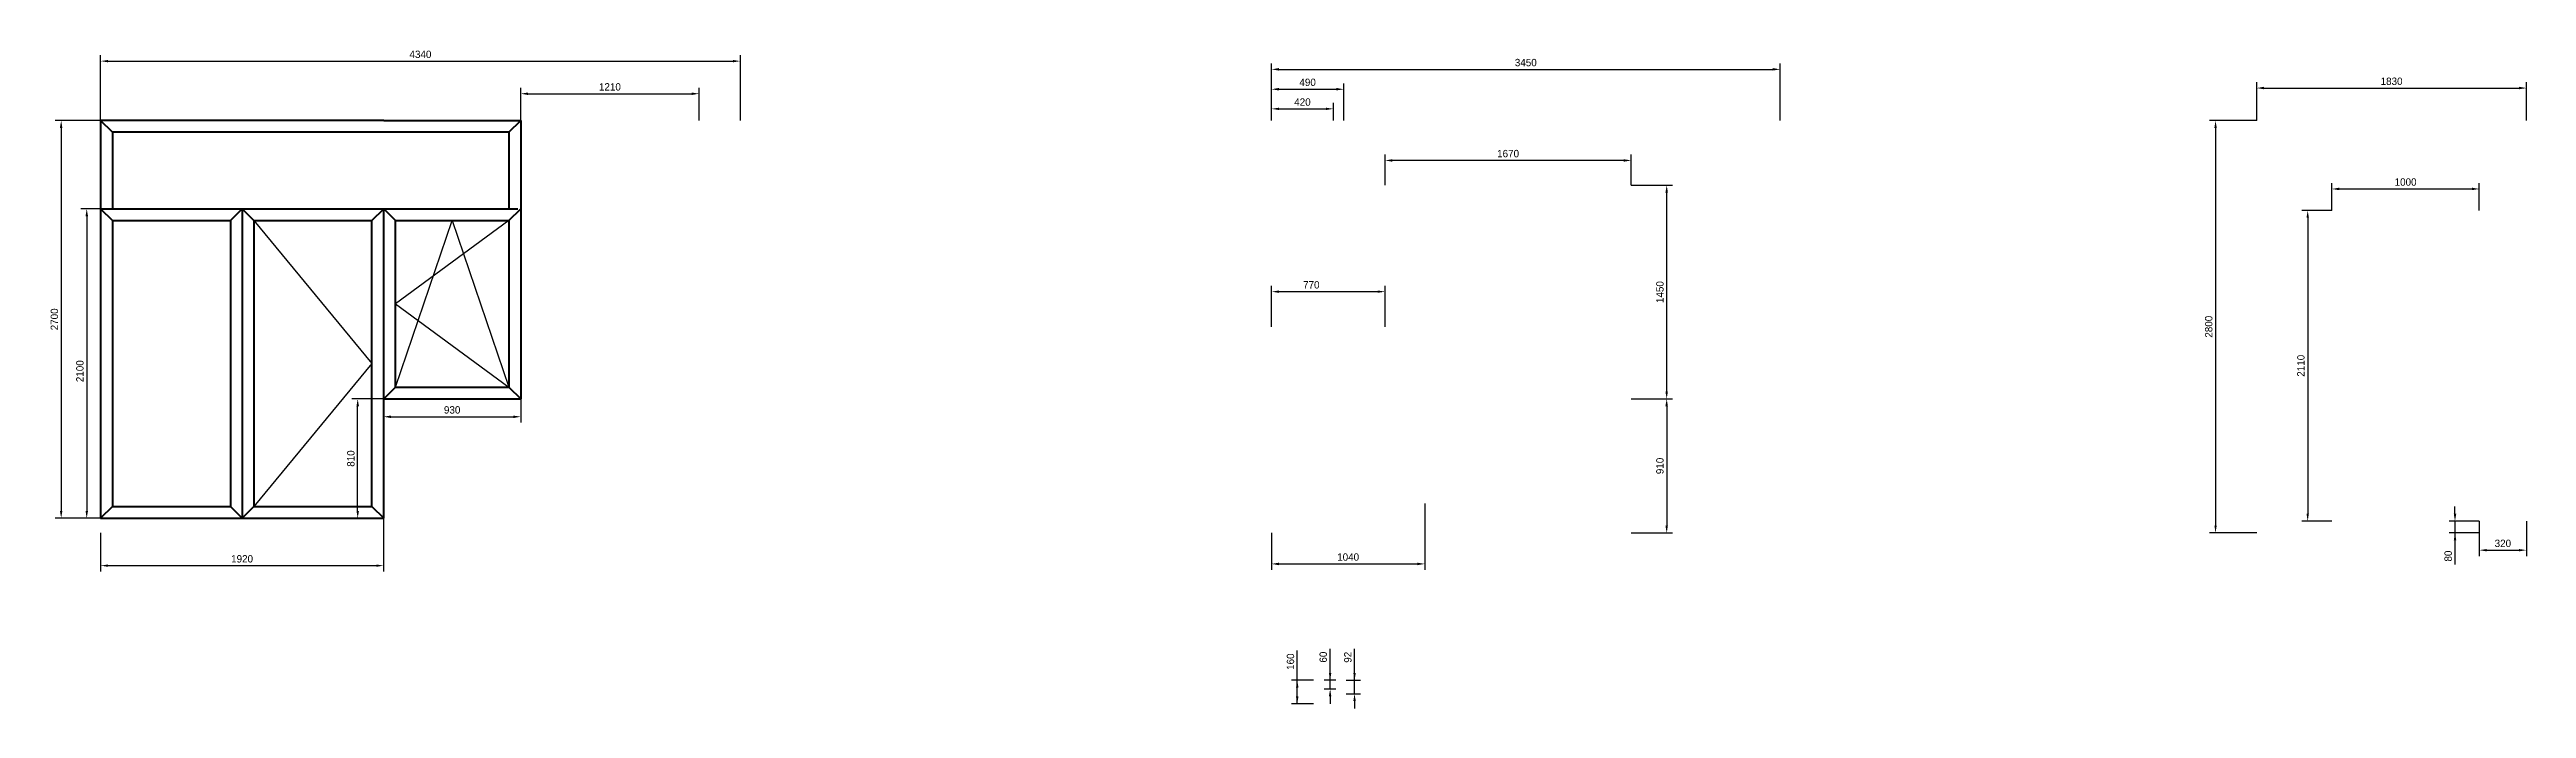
# Model space of a CAD drawing. Header units: millimetres. Extents: x 4105 to 44003, y -46323 to 47858.
# Drawn here: x 27201 to 44003, y -32237 to -27763 of the extents above; entities that cross this region are included whole.
import ezdxf

# ---------------------------------------------------------------- set-up
doc = ezdxf.new("R2010")
doc.units = ezdxf.units.MM
doc.layers.add('08 Размеры', color=7, linetype='Continuous')
doc.styles.get("Standard").update_dxf_attribs({"font": 'Ubuntu-R.ttf'})
doc.dimstyles.new('ISO-25', dxfattribs={"dimtxt": 2.5, "dimasz": 2.5, "dimexe": 1.25, "dimexo": 0.625, "dimtad": 1, "dimtxsty": 'Standard', "dimcen": 2.5, "dimadec": 0, "dimazin": 0, "dimtfac": 1, "dimtmove": 0, "dimatfit": 3, "dimfxl": 1, "dimarcsym": 0})

msp = doc.modelspace()

# ---------------------------------------------------------------- blocks, each defined once
blk = doc.blocks.new('*D186')
at = {"layer": '08 Размеры', "color": 0, "lineweight": -2}
for p, q in [((35490, -28245), (35490, -27858)), ((38940, -28245), (38940, -27858)), ((35540, -27898), (38890, -27898))]:
    blk.add_line(p, q, dxfattribs=at)
at = {"layer": '08 Размеры', "color": 0}
for points in [[(35540, -27889), (35540, -27906), (35490, -27898)], [(38890, -27906), (38890, -27889), (38940, -27898)]]:
    blk.add_solid(points, dxfattribs=at)
at = {"layer": 'Defpoints', "color": 0}
for p in [(38940, -27898), (35490, -28245), (38940, -28245)]:
    blk.add_point(p, dxfattribs=at)
at = {"layer": '08 Размеры', "color": 0, "insert": (37215, -27852), "char_height": 50, "attachment_point": 5}
blk.add_mtext('3450', dxfattribs=at)
blk = doc.blocks.new('*D187')
at = {"layer": '08 Размеры', "color": 0, "lineweight": -2}
for p, q in [((35490, -28245), (35490, -28126)), ((35540, -28166), (35860, -28166)), ((35910, -28245), (35910, -28126))]:
    blk.add_line(p, q, dxfattribs=at)
at = {"layer": '08 Размеры', "color": 0}
for points in [[(35540, -28158), (35540, -28174), (35490, -28166)], [(35860, -28174), (35860, -28158), (35910, -28166)]]:
    blk.add_solid(points, dxfattribs=at)
at = {"layer": 'Defpoints', "color": 0}
for p in [(35910, -28166), (35490, -28245), (35910, -28245)]:
    blk.add_point(p, dxfattribs=at)
at = {"layer": '08 Размеры', "color": 0, "insert": (35700, -28120), "char_height": 50, "attachment_point": 5}
blk.add_mtext('420', dxfattribs=at)
blk = doc.blocks.new('*D188')
at = {"layer": '08 Размеры', "color": 0, "lineweight": -2}
for p, q in [((35490, -28244), (35490, -27993)), ((35540, -28033), (35930, -28033)), ((35980, -28245), (35980, -27993))]:
    blk.add_line(p, q, dxfattribs=at)
at = {"layer": '08 Размеры', "color": 0}
for points in [[(35540, -28024), (35540, -28041), (35490, -28033)], [(35930, -28041), (35930, -28024), (35980, -28033)]]:
    blk.add_solid(points, dxfattribs=at)
at = {"layer": 'Defpoints', "color": 0}
for p in [(35980, -28033), (35490, -28244), (35980, -28245)]:
    blk.add_point(p, dxfattribs=at)
at = {"layer": '08 Размеры', "color": 0, "insert": (35735, -27986), "char_height": 50, "attachment_point": 5}
blk.add_mtext('490', dxfattribs=at)
blk = doc.blocks.new('*D189')
at = {"layer": '08 Размеры', "color": 0, "lineweight": -2}
for p, q in [((35490, -29645), (35490, -29367)), ((36260, -29645), (36260, -29367)), ((35540, -29407), (36210, -29407))]:
    blk.add_line(p, q, dxfattribs=at)
at = {"layer": '08 Размеры', "color": 0}
for points in [[(35540, -29399), (35540, -29415), (35490, -29407)], [(36210, -29415), (36210, -29399), (36260, -29407)]]:
    blk.add_solid(points, dxfattribs=at)
at = {"layer": 'Defpoints', "color": 0}
for p in [(36260, -29407), (35490, -29645), (36260, -29645)]:
    blk.add_point(p, dxfattribs=at)
at = {"layer": '08 Размеры', "color": 0, "insert": (35760, -29361), "char_height": 50, "attachment_point": 5}
blk.add_mtext('770', dxfattribs=at)
blk = doc.blocks.new('*D190')
at = {"layer": '08 Размеры', "color": 0, "lineweight": -2}
for p, q in [((37930, -30135), (38211, -30135)), ((38171, -30185), (38171, -30995)), ((37930, -31045), (38211, -31045))]:
    blk.add_line(p, q, dxfattribs=at)
at = {"layer": '08 Размеры', "color": 0}
for points in [[(38179, -30185), (38162, -30185), (38171, -30135)], [(38162, -30995), (38179, -30995), (38171, -31045)]]:
    blk.add_solid(points, dxfattribs=at)
at = {"layer": 'Defpoints', "color": 0}
for p in [(37930, -30135), (37930, -31045), (38171, -31045)]:
    blk.add_point(p, dxfattribs=at)
at = {"layer": '08 Размеры', "color": 0, "insert": (38125, -30590), "char_height": 50, "attachment_point": 5, "rotation": 90}
blk.add_mtext('910', dxfattribs=at)
blk = doc.blocks.new('*D191')
at = {"layer": '08 Размеры', "color": 0, "lineweight": -2}
for p, q in [((36260, -28685), (36260, -28476)), ((37880, -28516), (36310, -28516)), ((37930, -28685), (37930, -28476))]:
    blk.add_line(p, q, dxfattribs=at)
at = {"layer": '08 Размеры', "color": 0}
for points in [[(36310, -28508), (36310, -28525), (36260, -28516)], [(37880, -28525), (37880, -28508), (37930, -28516)]]:
    blk.add_solid(points, dxfattribs=at)
at = {"layer": 'Defpoints', "color": 0}
for p in [(36260, -28516), (36260, -28685), (37930, -28685)]:
    blk.add_point(p, dxfattribs=at)
at = {"layer": '08 Размеры', "color": 0, "insert": (37095, -28470), "char_height": 50, "attachment_point": 5}
blk.add_mtext('1670', dxfattribs=at)
blk = doc.blocks.new('*D192')
at = {"layer": '08 Размеры', "color": 0, "lineweight": -2}
for p, q in [((37930, -28685), (38211, -28685)), ((38171, -30085), (38171, -28735)), ((37930, -30135), (38211, -30135))]:
    blk.add_line(p, q, dxfattribs=at)
at = {"layer": '08 Размеры', "color": 0}
for points in [[(38179, -28735), (38162, -28735), (38171, -28685)], [(38162, -30085), (38179, -30085), (38171, -30135)]]:
    blk.add_solid(points, dxfattribs=at)
at = {"layer": 'Defpoints', "color": 0}
for p in [(37930, -28685), (38171, -28685), (37930, -30135)]:
    blk.add_point(p, dxfattribs=at)
at = {"layer": '08 Размеры', "color": 0, "insert": (38125, -29410), "char_height": 50, "attachment_point": 5, "rotation": 90}
blk.add_mtext('1450', dxfattribs=at)
blk = doc.blocks.new('*D193')
at = {"layer": '08 Размеры', "color": 0, "lineweight": -2}
for p, q in [((36530, -30845), (36530, -31295)), ((35490, -31045), (35490, -31295)), ((35540, -31255), (36480, -31255))]:
    blk.add_line(p, q, dxfattribs=at)
at = {"layer": '08 Размеры', "color": 0}
for points in [[(35540, -31247), (35540, -31264), (35490, -31255)], [(36480, -31264), (36480, -31247), (36530, -31255)]]:
    blk.add_solid(points, dxfattribs=at)
at = {"layer": 'Defpoints', "color": 0}
for p in [(36530, -30845), (35490, -31045), (36530, -31255)]:
    blk.add_point(p, dxfattribs=at)
at = {"layer": '08 Размеры', "color": 0, "insert": (36010, -31209), "char_height": 50, "attachment_point": 5}
blk.add_mtext('1040', dxfattribs=at)
blk = doc.blocks.new('*D194')
at = {"layer": '08 Размеры', "color": 0, "lineweight": -2}
for p, q in [((35665, -32205), (35665, -31843)), ((35775, -32045), (35625, -32045)), ((35775, -32205), (35625, -32205)), ((35665, -32155), (35665, -32095))]:
    blk.add_line(p, q, dxfattribs=at)
at = {"layer": '08 Размеры', "color": 0}
for points in [[(35673, -32095), (35656, -32095), (35665, -32045)], [(35656, -32155), (35673, -32155), (35665, -32205)]]:
    blk.add_solid(points, dxfattribs=at)
at = {"layer": 'Defpoints', "color": 0}
for p in [(35665, -32045), (35775, -32045), (35775, -32205)]:
    blk.add_point(p, dxfattribs=at)
at = {"layer": '08 Размеры', "color": 0, "insert": (35619, -31919), "char_height": 50, "attachment_point": 5, "rotation": 90}
blk.add_mtext('160', dxfattribs=at)
blk = doc.blocks.new('*D195')
at = {"layer": '08 Размеры', "color": 0, "lineweight": -2}
for p, q in [((35888, -32105), (35888, -31832)), ((35926, -32045), (35848, -32045)), ((35888, -32105), (35888, -32045)), ((35926, -32105), (35848, -32105)), ((35888, -32155), (35888, -32205))]:
    blk.add_line(p, q, dxfattribs=at)
at = {"layer": '08 Размеры', "color": 0}
for points in [[(35879, -31995), (35896, -31995), (35888, -32045)], [(35896, -32155), (35879, -32155), (35888, -32105)]]:
    blk.add_solid(points, dxfattribs=at)
at = {"layer": 'Defpoints', "color": 0}
for p in [(35888, -32045), (35926, -32045), (35926, -32105)]:
    blk.add_point(p, dxfattribs=at)
at = {"layer": '08 Размеры', "color": 0, "insert": (35841, -31888), "char_height": 50, "attachment_point": 5, "rotation": 90}
blk.add_mtext('60', dxfattribs=at)
blk = doc.blocks.new('*D196')
at = {"layer": '08 Размеры', "color": 0, "lineweight": -2}
for p, q in [((36053, -32137), (36053, -31832)), ((35996, -32045), (36093, -32045)), ((36053, -31995), (36053, -31945)), ((36053, -32137), (36053, -32045)), ((35996, -32137), (36093, -32137)), ((36053, -32187), (36053, -32237))]:
    blk.add_line(p, q, dxfattribs=at)
at = {"layer": '08 Размеры', "color": 0}
for points in [[(36045, -31995), (36062, -31995), (36053, -32045)], [(36062, -32187), (36045, -32187), (36053, -32137)]]:
    blk.add_solid(points, dxfattribs=at)
at = {"layer": 'Defpoints', "color": 0}
for p in [(35996, -32045), (36053, -32045), (35996, -32137)]:
    blk.add_point(p, dxfattribs=at)
at = {"layer": '08 Размеры', "color": 0, "insert": (36008, -31889), "char_height": 50, "attachment_point": 5, "rotation": 90}
blk.add_mtext('92', dxfattribs=at)
blk = doc.blocks.new('*D218')
at = {"layer": '08 Размеры', "color": 0, "lineweight": -2}
for p, q in [((42173, -28245), (41854, -28245)), ((41894, -28295), (41894, -30995)), ((42173, -31045), (41854, -31045))]:
    blk.add_line(p, q, dxfattribs=at)
at = {"layer": '08 Размеры', "color": 0}
for points in [[(41902, -28295), (41886, -28295), (41894, -28245)], [(41886, -30995), (41902, -30995), (41894, -31045)]]:
    blk.add_solid(points, dxfattribs=at)
at = {"layer": 'Defpoints', "color": 0}
for p in [(42173, -28245), (41894, -31045), (42173, -31045)]:
    blk.add_point(p, dxfattribs=at)
at = {"layer": '08 Размеры', "color": 0, "insert": (41848, -29645), "char_height": 50, "attachment_point": 5, "rotation": 90}
blk.add_mtext('2800', dxfattribs=at)
blk = doc.blocks.new('*D219')
at = {"layer": '08 Размеры', "color": 0, "lineweight": -2}
for p, q in [((42173, -28245), (42173, -27985)), ((42223, -28025), (43953, -28025)), ((44003, -28245), (44003, -27985))]:
    blk.add_line(p, q, dxfattribs=at)
at = {"layer": '08 Размеры', "color": 0}
for points in [[(42223, -28016), (42223, -28033), (42173, -28025)], [(43953, -28033), (43953, -28016), (44003, -28025)]]:
    blk.add_solid(points, dxfattribs=at)
at = {"layer": 'Defpoints', "color": 0}
for p in [(44003, -28025), (42173, -28245), (44003, -28245)]:
    blk.add_point(p, dxfattribs=at)
at = {"layer": '08 Размеры', "color": 0, "insert": (43088, -27979), "char_height": 50, "attachment_point": 5}
blk.add_mtext('1830', dxfattribs=at)
blk = doc.blocks.new('*D220')
at = {"layer": '08 Размеры', "color": 0, "lineweight": -2}
for p, q in [((43683, -30965), (43683, -31202)), ((44003, -30965), (44003, -31202)), ((43733, -31162), (43953, -31162))]:
    blk.add_line(p, q, dxfattribs=at)
at = {"layer": '08 Размеры', "color": 0}
for points in [[(43733, -31154), (43733, -31170), (43683, -31162)], [(43953, -31170), (43953, -31154), (44003, -31162)]]:
    blk.add_solid(points, dxfattribs=at)
at = {"layer": 'Defpoints', "color": 0}
for p in [(43683, -30965), (44003, -30965), (44003, -31162)]:
    blk.add_point(p, dxfattribs=at)
at = {"layer": '08 Размеры', "color": 0, "insert": (43843, -31116), "char_height": 50, "attachment_point": 5}
blk.add_mtext('320', dxfattribs=at)
blk = doc.blocks.new('*D221')
at = {"layer": '08 Размеры', "color": 0, "lineweight": -2}
for p, q in [((43518, -30915), (43518, -30865)), ((43683, -30965), (43478, -30965)), ((43683, -31045), (43478, -31045)), ((43518, -30965), (43518, -31259)), ((43518, -30965), (43518, -31045))]:
    blk.add_line(p, q, dxfattribs=at)
at = {"layer": '08 Размеры', "color": 0}
for points in [[(43510, -30915), (43527, -30915), (43518, -30965)], [(43527, -31095), (43510, -31095), (43518, -31045)]]:
    blk.add_solid(points, dxfattribs=at)
at = {"layer": 'Defpoints', "color": 0}
for p in [(43518, -31045), (43683, -30965), (43683, -31045)]:
    blk.add_point(p, dxfattribs=at)
at = {"layer": '08 Размеры', "color": 0, "insert": (43472, -31202), "char_height": 50, "attachment_point": 5, "rotation": 90}
blk.add_mtext('80', dxfattribs=at)
blk = doc.blocks.new('*D222')
at = {"layer": '08 Размеры', "color": 0, "lineweight": -2}
for p, q in [((42683, -28855), (42683, -28670)), ((42733, -28710), (43633, -28710)), ((43683, -28855), (43683, -28670))]:
    blk.add_line(p, q, dxfattribs=at)
at = {"layer": '08 Размеры', "color": 0}
for points in [[(42733, -28701), (42733, -28718), (42683, -28710)], [(43633, -28718), (43633, -28701), (43683, -28710)]]:
    blk.add_solid(points, dxfattribs=at)
at = {"layer": 'Defpoints', "color": 0}
for p in [(43683, -28710), (42683, -28855), (43683, -28855)]:
    blk.add_point(p, dxfattribs=at)
at = {"layer": '08 Размеры', "color": 0, "insert": (43183, -28663), "char_height": 50, "attachment_point": 5}
blk.add_mtext('1000', dxfattribs=at)
blk = doc.blocks.new('*D223')
at = {"layer": '08 Размеры', "color": 0, "lineweight": -2}
for p, q in [((42683, -28855), (42479, -28855)), ((42519, -28905), (42519, -30915)), ((42683, -30965), (42479, -30965))]:
    blk.add_line(p, q, dxfattribs=at)
at = {"layer": '08 Размеры', "color": 0}
for points in [[(42527, -28905), (42511, -28905), (42519, -28855)], [(42511, -30915), (42527, -30915), (42519, -30965)]]:
    blk.add_solid(points, dxfattribs=at)
at = {"layer": 'Defpoints', "color": 0}
for p in [(42683, -28855), (42519, -30965), (42683, -30965)]:
    blk.add_point(p, dxfattribs=at)
at = {"layer": '08 Размеры', "color": 0, "insert": (42473, -29910), "char_height": 50, "attachment_point": 5, "rotation": 90}
blk.add_mtext('2110', dxfattribs=at)
blk = doc.blocks.new('*D256')
at = {"layer": '08 Размеры', "color": 0, "lineweight": -2}
for p, q in [((27547, -28245), (27240, -28245)), ((27280, -28295), (27280, -30895)), ((27547, -30945), (27240, -30945))]:
    blk.add_line(p, q, dxfattribs=at)
at = {"layer": '08 Размеры', "color": 0}
for points in [[(27288, -28295), (27271, -28295), (27280, -28245)], [(27271, -30895), (27288, -30895), (27280, -30945)]]:
    blk.add_solid(points, dxfattribs=at)
at = {"layer": 'Defpoints', "color": 0}
for p in [(27547, -28245), (27280, -30945), (27547, -30945)]:
    blk.add_point(p, dxfattribs=at)
at = {"layer": '08 Размеры', "color": 0, "insert": (27234, -29595), "char_height": 50, "attachment_point": 5, "rotation": 90}
blk.add_mtext('2700', dxfattribs=at)
blk = doc.blocks.new('*D257')
at = {"layer": '08 Размеры', "color": 0, "lineweight": -2}
for p, q in [((27547, -28245), (27547, -27802)), ((27597, -27842), (31837, -27842)), ((31887, -28245), (31887, -27802))]:
    blk.add_line(p, q, dxfattribs=at)
at = {"layer": '08 Размеры', "color": 0}
for points in [[(27597, -27834), (27597, -27850), (27547, -27842)], [(31837, -27850), (31837, -27834), (31887, -27842)]]:
    blk.add_solid(points, dxfattribs=at)
at = {"layer": 'Defpoints', "color": 0}
for p in [(31887, -27842), (27547, -28245), (31887, -28245)]:
    blk.add_point(p, dxfattribs=at)
at = {"layer": '08 Размеры', "color": 0, "insert": (29717, -27796), "char_height": 50, "attachment_point": 5}
blk.add_mtext('4340', dxfattribs=at)
blk = doc.blocks.new('*D266')
at = {"layer": '08 Размеры', "color": 0, "lineweight": -2}
for p, q in [((27547, -31045), (27547, -31307)), ((29467, -30945), (29467, -31307)), ((27597, -31267), (29417, -31267))]:
    blk.add_line(p, q, dxfattribs=at)
at = {"layer": '08 Размеры', "color": 0}
for points in [[(27597, -31259), (27597, -31275), (27547, -31267)], [(29417, -31275), (29417, -31259), (29467, -31267)]]:
    blk.add_solid(points, dxfattribs=at)
at = {"layer": 'Defpoints', "color": 0}
for p in [(27547, -31045), (29467, -30945), (29467, -31267)]:
    blk.add_point(p, dxfattribs=at)
at = {"layer": '08 Размеры', "color": 0, "insert": (28507, -31221), "char_height": 50, "attachment_point": 5}
blk.add_mtext('1920', dxfattribs=at)
blk = doc.blocks.new('*D267')
at = {"layer": '08 Размеры', "color": 0, "lineweight": -2}
for p, q in [((29467, -30135), (29467, -30296)), ((30397, -30135), (30397, -30296)), ((29517, -30256), (30347, -30256))]:
    blk.add_line(p, q, dxfattribs=at)
at = {"layer": '08 Размеры', "color": 0}
for points in [[(29517, -30248), (29517, -30265), (29467, -30256)], [(30347, -30265), (30347, -30248), (30397, -30256)]]:
    blk.add_solid(points, dxfattribs=at)
at = {"layer": 'Defpoints', "color": 0}
for p in [(29467, -30135), (30397, -30135), (30397, -30256)]:
    blk.add_point(p, dxfattribs=at)
at = {"layer": '08 Размеры', "color": 0, "insert": (29932, -30210), "char_height": 50, "attachment_point": 5}
blk.add_mtext('930', dxfattribs=at)
blk = doc.blocks.new('*D269')
at = {"layer": '08 Размеры', "color": 0, "lineweight": -2}
for p, q in [((27547, -28845), (27413, -28845)), ((27453, -28895), (27453, -30895)), ((27547, -30945), (27413, -30945))]:
    blk.add_line(p, q, dxfattribs=at)
at = {"layer": '08 Размеры', "color": 0}
for points in [[(27462, -28895), (27445, -28895), (27453, -28845)], [(27445, -30895), (27462, -30895), (27453, -30945)]]:
    blk.add_solid(points, dxfattribs=at)
at = {"layer": 'Defpoints', "color": 0}
for p in [(27547, -28845), (27453, -30945), (27547, -30945)]:
    blk.add_point(p, dxfattribs=at)
at = {"layer": '08 Размеры', "color": 0, "insert": (27407, -29947), "char_height": 50, "attachment_point": 5, "rotation": 90}
blk.add_mtext('2100', dxfattribs=at)
blk = doc.blocks.new('*D271')
at = {"layer": '08 Размеры', "color": 0, "lineweight": -2}
for p, q in [((30397, -28245), (30397, -28023)), ((31607, -28245), (31607, -28023)), ((30447, -28063), (31557, -28063))]:
    blk.add_line(p, q, dxfattribs=at)
at = {"layer": '08 Размеры', "color": 0}
for points in [[(30447, -28055), (30447, -28072), (30397, -28063)], [(31557, -28072), (31557, -28055), (31607, -28063)]]:
    blk.add_solid(points, dxfattribs=at)
at = {"layer": 'Defpoints', "color": 0}
for p in [(31607, -28063), (30397, -28245), (31607, -28245)]:
    blk.add_point(p, dxfattribs=at)
at = {"layer": '08 Размеры', "color": 0, "insert": (31002, -28017), "char_height": 50, "attachment_point": 5}
blk.add_mtext('1210', dxfattribs=at)
blk = doc.blocks.new('*D360')
at = {"layer": '08 Размеры', "color": 0, "lineweight": -2}
for p, q in [((29467, -30135), (29251, -30135)), ((29291, -30895), (29291, -30185)), ((29467, -30945), (29251, -30945))]:
    blk.add_line(p, q, dxfattribs=at)
at = {"layer": '08 Размеры', "color": 0}
for points in [[(29300, -30185), (29283, -30185), (29291, -30135)], [(29283, -30895), (29300, -30895), (29291, -30945)]]:
    blk.add_solid(points, dxfattribs=at)
at = {"layer": 'Defpoints', "color": 0}
for p in [(29291, -30135), (29467, -30135), (29467, -30945)]:
    blk.add_point(p, dxfattribs=at)
at = {"layer": '08 Размеры', "color": 0, "insert": (29245, -30540), "char_height": 50, "attachment_point": 5, "rotation": 90}
blk.add_mtext('810', dxfattribs=at)

# ---------------------------------------------------------------- dimensions: what is measured, and where the dimension line sits
at = {"layer": '08 Размеры'}
for base, p1, p2, picture, middle in [((31887.477, -27841.953), (27547.477, -28244.833), (31887.477, -28244.833), '*D257', (29717.477, -27841.953)), ((44003.018, -28024.734), (42173.018, -28244.833), (44003.018, -28244.833), '*D219', (43088.018, -28024.734)), ((36260.088, -29407.008), (35490.088, -29644.833), (36260.088, -29644.833), '*D189', (35760.281, -29407.008)), ((30397.477, -30256.308), (29467.477, -30134.833), (30397.477, -30134.833), '*D267', (29932.477, -30256.308))]:
    dim = msp.add_linear_dim(base=base, p1=p1, p2=p2, dimstyle='ISO-25', override={"dimtxt": 50, "dimasz": 50, "dimexe": 40, "dimexo": 0, "dimgap": 20}, dxfattribs=at)
    dim.commit()
    dim.dimension.update_dxf_attribs({"geometry": picture, "text_midpoint": middle, "dimtype": 160})
for base, p1, p2, picture, middle in [((38940.088, -27897.678), (35490.088, -28244.833), (38940.088, -28244.833), '*D186', (37215.088, -27851.56)), ((31607.477, -28063.303), (30397.477, -28244.833), (31607.477, -28244.833), '*D271', (31002.477, -28017.185)), ((35980.088, -28032.557), (35490.088, -28244.208), (35980.088, -28244.833), '*D188', (35735.088, -27986.439)), ((35910.088, -28166.116), (35490.088, -28244.833), (35910.088, -28244.833), '*D187', (35700.088, -28119.998)), ((36260.088, -28516.212), (37930.088, -28684.833), (36260.088, -28684.833), '*D191', (37095.088, -28470.094)), ((43683.018, -28709.518), (42683.018, -28854.833), (43683.018, -28854.833), '*D222', (43183.018, -28663.4)), ((36530.088, -31255.404), (35490.088, -31044.833), (36530.088, -30844.833), '*D193', (36010.088, -31209.285)), ((29467.477, -31267.02), (27547.477, -31044.833), (29467.477, -30944.833), '*D266', (28507.477, -31220.902)), ((44003.018, -31161.923), (43683.018, -30964.833), (44003.018, -30964.833), '*D220', (43843.018, -31115.805))]:
    dim = msp.add_linear_dim(base=base, p1=p1, p2=p2, dimstyle='ISO-25', override={"dimtxt": 50, "dimasz": 50, "dimexe": 40, "dimexo": 0, "dimgap": 20}, dxfattribs=at)
    dim.commit()
    dim.dimension.update_dxf_attribs({"geometry": picture, "text_midpoint": middle})
for base, p1, p2, picture, middle in [((27279.802, -30944.833), (27547.477, -28244.833), (27547.477, -30944.833), '*D256', (27233.684, -29594.833)), ((38170.755, -28684.833), (37930.088, -30134.833), (37930.088, -28684.833), '*D192', (38124.636, -29409.833)), ((42518.917, -30964.833), (42683.018, -28854.833), (42683.018, -30964.833), '*D223', (42472.799, -29909.833)), ((29291.312, -30134.833), (29467.477, -30944.833), (29467.477, -30134.833), '*D360', (29245.194, -30539.833)), ((38170.755, -31044.833), (37930.088, -30134.833), (37930.088, -31044.833), '*D190', (38124.636, -30589.833)), ((43518.173, -31044.833), (43683.018, -30964.833), (43683.018, -31044.833), '*D221', (43472.055, -31201.738)), ((35887.602, -32044.833), (35926.088, -32104.833), (35926.088, -32044.833), '*D195', (35841.484, -31888.217))]:
    dim = msp.add_linear_dim(base=base, p1=p1, p2=p2, angle=90, dimstyle='ISO-25', override={"dimtxt": 50, "dimasz": 50, "dimexe": 40, "dimexo": 0, "dimgap": 20}, dxfattribs=at)
    dim.commit()
    dim.dimension.update_dxf_attribs({"geometry": picture, "text_midpoint": middle})
for base, p1, p2, picture, middle in [((41894.115, -31044.833), (42173.018, -28244.833), (42173.018, -31044.833), '*D218', (41894.115, -29644.833)), ((27453.313, -30944.833), (27547.477, -28844.833), (27547.477, -30944.833), '*D269', (27453.313, -29947.333)), ((35664.776, -32044.833), (35775.242, -32204.833), (35775.242, -32044.833), '*D194', (35664.776, -31918.953)), ((36053.309, -32044.833), (35996.088, -32136.833), (35996.088, -32044.833), '*D196', (36053.309, -31888.65))]:
    dim = msp.add_linear_dim(base=base, p1=p1, p2=p2, angle=90, dimstyle='ISO-25', override={"dimtxt": 50, "dimasz": 50, "dimexe": 40, "dimexo": 0, "dimgap": 20}, dxfattribs=at)
    dim.commit()
    dim.dimension.update_dxf_attribs({"geometry": picture, "text_midpoint": middle, "dimtype": 160})

# ---------------------------------------------------------------- linework, layer by layer
at = {"color": 5, "lineweight": 80}
for p, q in [((27627.477, -28324.833), (27547.477, -28244.833)), ((27547.477, -28244.833), (27547.477, -30944.833)), ((29467.477, -28244.833), (27547.477, -28244.833)), ((27627.477, -28324.833), (27627.477, -28844.833)), ((30317.477, -28324.833), (27627.477, -28324.833)), ((29467.477, -28244.833), (30397.477, -28244.833)), ((30317.477, -28324.833), (30397.477, -28244.833)), ((30317.477, -28324.833), (30317.477, -28844.833)), ((30397.477, -28244.833), (30397.477, -30134.833)), ((27547.477, -28844.833), (29467.477, -28844.833)), ((27547.477, -28844.833), (27627.477, -28924.833)), ((28427.477, -28924.833), (28507.477, -28844.833)), ((28507.477, -28844.833), (28507.477, -30944.833)), ((28507.477, -28844.833), (28587.477, -28924.833)), ((28557.477, -28844.833), (30377.477, -28844.833)), ((29387.477, -28924.833), (29467.477, -28844.833)), ((29467.477, -30944.833), (29467.477, -28844.833)), ((29467.477, -28844.833), (29547.477, -28924.833)), ((30317.477, -28924.833), (30397.477, -28844.833)), ((27627.477, -28924.833), (28427.477, -28924.833)), ((27627.477, -28924.833), (27627.477, -30864.833)), ((28427.477, -28924.833), (28427.477, -30864.833)), ((28587.477, -28924.833), (28587.477, -30864.833)), ((28587.477, -28924.833), (29387.477, -28924.833)), ((29387.477, -30864.833), (29387.477, -28924.833)), ((29547.477, -30054.833), (29547.477, -28924.833)), ((29547.477, -28924.833), (30317.477, -28924.833)), ((30317.477, -28924.833), (30317.477, -30054.833)), ((29467.477, -30134.833), (29547.477, -30054.833)), ((29547.477, -30054.833), (30317.477, -30054.833)), ((30317.477, -30054.833), (30397.477, -30134.833)), ((29467.477, -30134.833), (30397.477, -30134.833)), ((27627.477, -30864.833), (27547.477, -30944.833)), ((27627.477, -30864.833), (28427.477, -30864.833)), ((28427.477, -30864.833), (28507.477, -30944.833)), ((28507.477, -30944.833), (28587.477, -30864.833)), ((28587.477, -30864.833), (29387.477, -30864.833)), ((29387.477, -30864.833), (29467.477, -30944.833)), ((27547.477, -30944.833), (29467.477, -30944.833))]:
    msp.add_line(p, q, dxfattribs=at)
at = {"color": 5}
for p, q in [((28587.477, -28924.833), (29387.477, -29894.833)), ((30317.477, -28924.833), (29547.477, -29489.833)), ((29547.477, -30054.833), (29932.477, -28924.833)), ((29932.477, -28924.833), (30317.477, -30054.833)), ((29547.477, -29489.833), (30317.477, -30054.833)), ((29387.477, -29894.833), (28587.477, -30864.833))]:
    msp.add_line(p, q, dxfattribs=at)
at = {"color": 1}
msp.add_line((29467.477, -30704.833), (29467.477, -30944.833), dxfattribs=at)

msp.set_redraw_order([(e.dxf.handle, doc.entitydb.next_handle()) for e in msp.query("TEXT MTEXT ATTDEF DIMENSION ARC_DIMENSION")])  # texts and dimensions are drawn at this point

doc.saveas('drawing.dxf')
